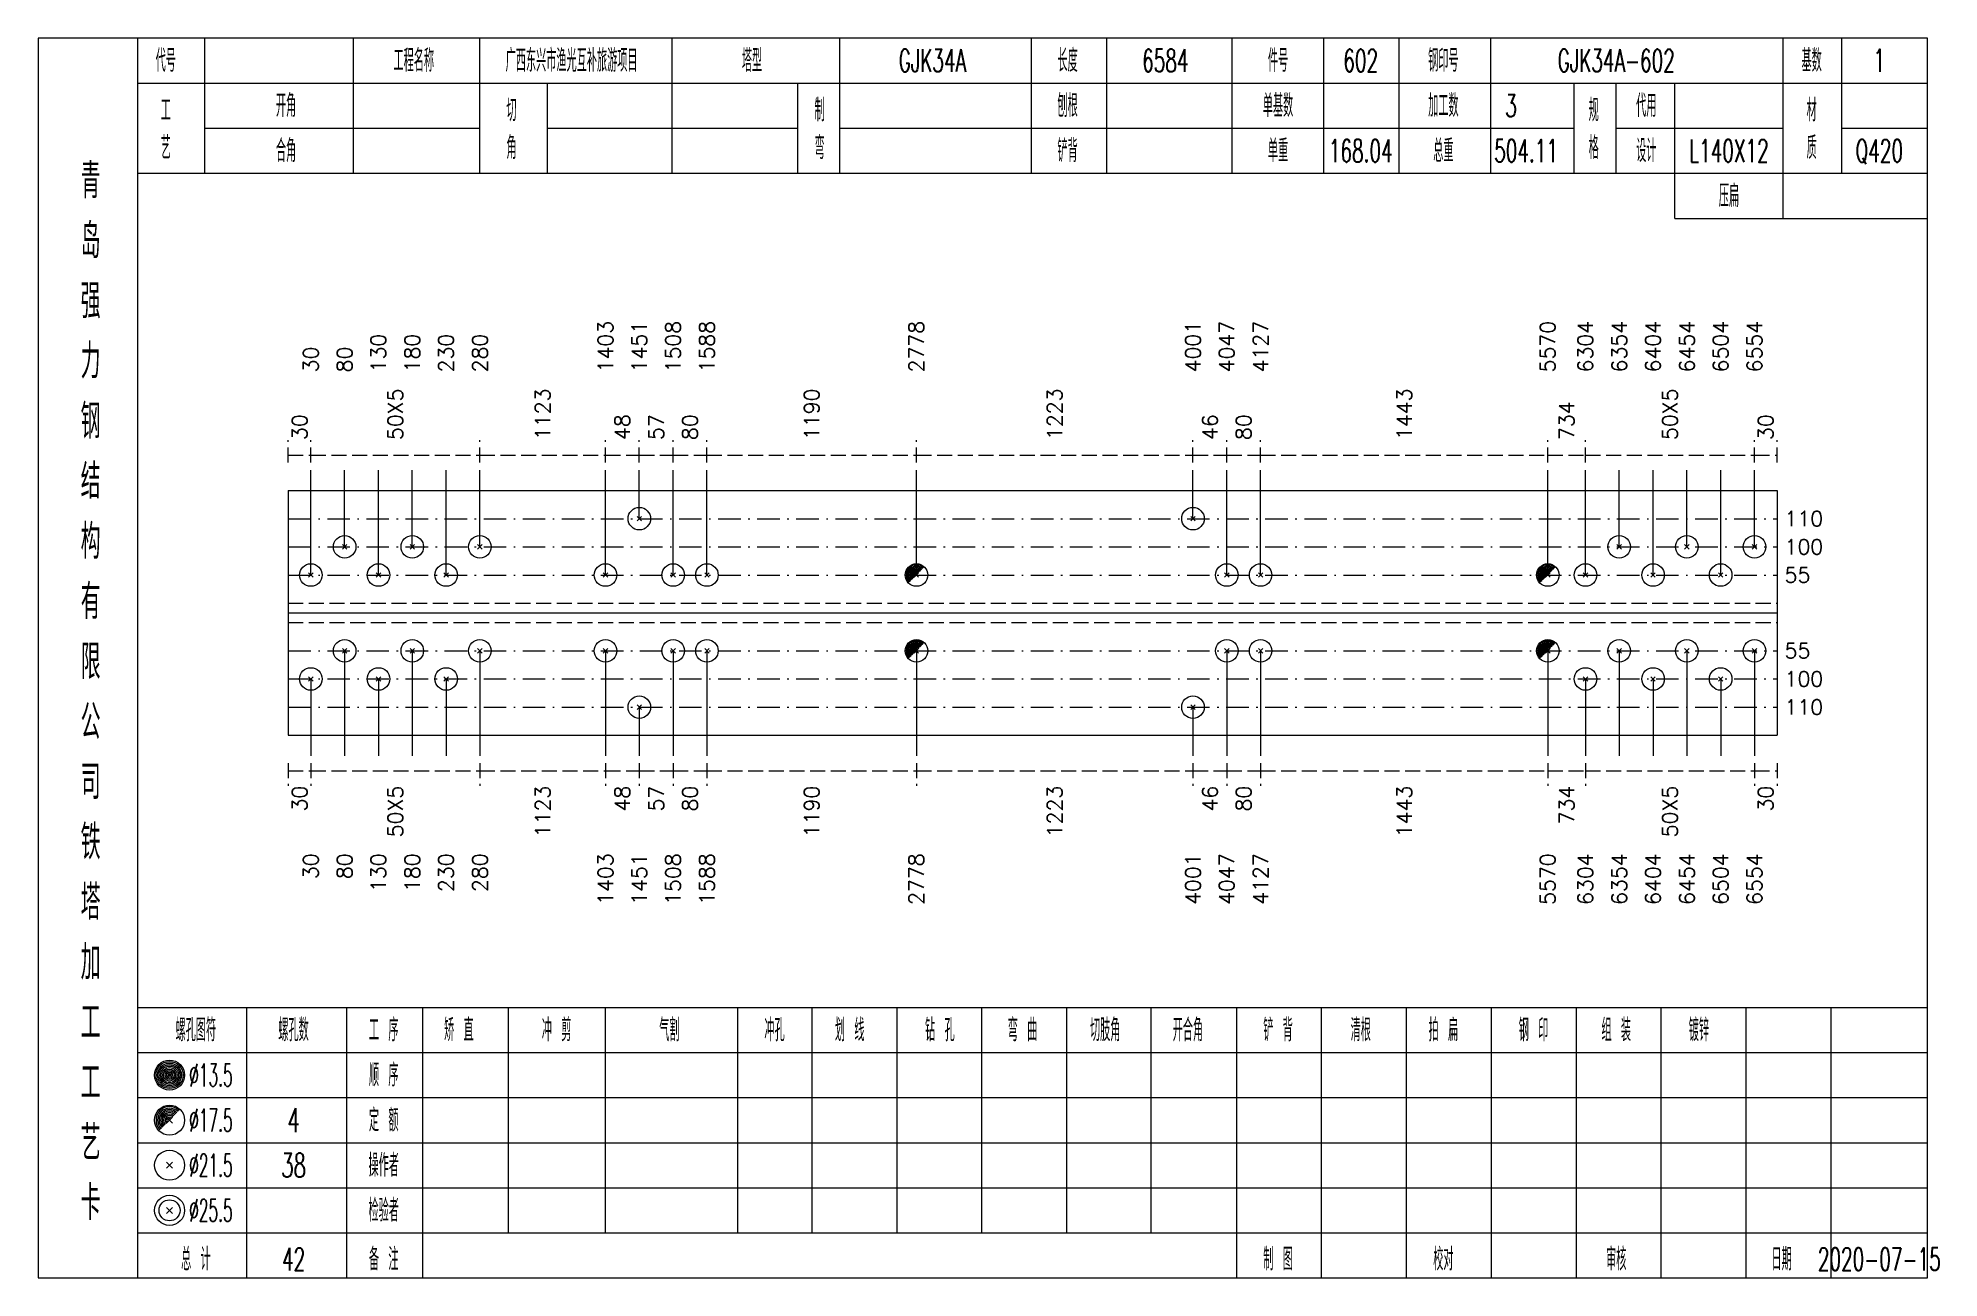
# Model space of a CAD drawing. Extents: x 0 to 2606, y -377 to 6479.
# Drawn here: x 0 to 252.9, y 3850 to 4015 of the extents above; entities that cross this region are included whole.
import ezdxf
from ezdxf.enums import TextEntityAlignment as Align

# ---------------------------------------------------------------- set-up
doc = ezdxf.new("R2010")
doc.units = 0
doc.header["$MEASUREMENT"] = 0
doc.linetypes.add('一点画线', pattern=[5.2, 3, -1, 0.2, -1])
doc.linetypes.add('虚线', pattern=[2.75, 2, -0.75])
doc.layers.get('0').update_dxf_attribs({"linetype": 'CONTINUOUS', "lineweight": 25})
doc.layers.add('1', color=7, linetype='CONTINUOUS', lineweight=25)
doc.layers.add('4', color=7, linetype='CONTINUOUS', lineweight=25)
doc.styles.get("Standard").update_dxf_attribs({"font": 'simplex.shx', "width": 0.7, "height": 3, "bigfont": 'gbhzfs.shx'})

msp = doc.modelspace()

# ---------------------------------------------------------------- texts
at = {"color": 7, "linetype": 'Continuous', "lineweight": 13}
for s, p in [('1403', (75.51, 3970.5)), ('1451', (80.01, 3970.5)), ('1508', (84.51, 3970.5)), ('1588', (89.01, 3970.5)), ('2778', (116.88, 3970.5)), ('4001', (153.68, 3970.5)), ('4047', (158.18, 3970.5)), ('4127', (162.68, 3970.5)), ('5570', (200.89, 3970.5)), ('6304', (205.9, 3970.5)), ('6354', (210.4, 3970.5)), ('6404', (214.9, 3970.5)), ('6454', (219.4, 3970.5)), ('6504', (223.9, 3970.5)), ('6554', (228.4, 3970.5)), ('130', (45.3, 3970.5)), ('180', (49.8, 3970.5)), ('230', (54.3, 3970.5)), ('280', (58.8, 3970.5)), ('30', (36.3, 3970.5)), ('80', (40.8, 3970.5))]:
    msp.add_text(s, height=2, rotation=90, dxfattribs=at).set_placement(p, align=Align.MIDDLE_LEFT)
at = {"color": 8, "linetype": 'Continuous', "lineweight": 9}
for s, p in [('50X5', (47.55, 3961.5)), ('1123', (67.16, 3961.5)), ('1190', (102.95, 3961.5)), ('1223', (135.28, 3961.5)), ('1443', (181.79, 3961.5)), ('734', (203.4, 3961.5)), ('50X5', (217.15, 3961.5)), ('30', (34.8, 3961.5)), ('48', (77.76, 3961.5)), ('57', (82.26, 3961.5)), ('80', (86.76, 3961.5)), ('46', (155.93, 3961.5)), ('80', (160.43, 3961.5)), ('30', (229.9, 3961.5))]:
    msp.add_text(s, height=2, rotation=90, dxfattribs=at).set_placement(p, align=Align.MIDDLE_LEFT)
at = {"color": 7, "linetype": 'Continuous', "lineweight": 13}
for s, p in [('110', (232.4, 3951.04)), ('100', (232.4, 3947.29)), ('55', (232.4, 3943.54)), ('55', (232.4, 3933.46)), ('100', (232.4, 3929.71)), ('110', (232.4, 3925.96))]:
    msp.add_text(s, height=2, dxfattribs=at).set_placement(p, align=Align.MIDDLE_LEFT)
at = {"color": 8, "linetype": 'Continuous', "lineweight": 9}
for s, p in [('30', (34.8, 3915.5)), ('50X5', (47.55, 3915.5)), ('1123', (67.16, 3915.5)), ('48', (77.76, 3915.5)), ('57', (82.26, 3915.5)), ('80', (86.76, 3915.5)), ('1190', (102.95, 3915.5)), ('1223', (135.28, 3915.5)), ('46', (155.93, 3915.5)), ('80', (160.43, 3915.5)), ('1443', (181.79, 3915.5)), ('734', (203.4, 3915.5)), ('50X5', (217.15, 3915.5)), ('30', (229.9, 3915.5))]:
    msp.add_text(s, height=2, rotation=90, dxfattribs=at).set_placement(p, align=Align.MIDDLE_RIGHT)
at = {"layer": '1', "color": 7, "linetype": 'Continuous', "lineweight": 13}
for s, p in [('30', (36.3, 3906.5)), ('80', (40.8, 3906.5)), ('130', (45.3, 3906.5)), ('180', (49.8, 3906.5)), ('230', (54.3, 3906.5)), ('280', (58.8, 3906.5)), ('1403', (75.51, 3906.5)), ('1451', (80.01, 3906.5)), ('1508', (84.51, 3906.5)), ('1588', (89.01, 3906.5)), ('2778', (116.88, 3906.5)), ('4001', (153.68, 3906.5)), ('4047', (158.18, 3906.5)), ('4127', (162.68, 3906.5)), ('5570', (200.89, 3906.5)), ('6304', (205.9, 3906.5)), ('6354', (210.4, 3906.5)), ('6404', (214.9, 3906.5)), ('6454', (219.4, 3906.5)), ('6504', (223.9, 3906.5)), ('6554', (228.4, 3906.5))]:
    msp.add_text(s, height=2, rotation=90, dxfattribs=at).set_placement(p, align=Align.MIDDLE_RIGHT)
at = {"layer": '4', "color": 1, "linetype": 'Continuous', "lineweight": 13}
for s, height, width, p in [('代号', 3, 0.6, (17, 4012)), ('工程名称', 3, 0.6, (50, 4012)), ('广西东兴市渔光互补旅游项目', 3, 0.6, (71, 4012)), ('塔型', 3, 0.6, (95, 4012)), ('GJK34A', 3, 0.6, (119, 4012)), ('长度', 3, 0.6, (137, 4012)), ('6584', 3, 0.6, (150, 4012)), ('件号', 3, 0.6, (165, 4012)), ('602', 3, 0.6, (176, 4012)), ('钢印号', 3, 0.6, (187, 4012)), ('GJK34A-602', 3, 0.6, (210, 4012)), ('基数', 3, 0.6, (236, 4012)), ('1', 3, 0.6, (245, 4012)), ('工', 3, 0.6, (17, 4005.4)), ('开角', 3, 0.6, (33, 4006)), ('切', 3, 0.6, (63, 4005.4)), ('制', 3, 0.6, (104, 4005.4)), ('刨根', 3, 0.6, (137, 4006)), ('单基数', 3, 0.6, (165, 4006)), ('加工数', 3, 0.6, (187, 4006)), ('3', 3, 0.6, (196, 4006)), ('规', 3, 0.6, (207, 4005.4)), ('代用', 3, 0.6, (214, 4006)), ('材', 3, 0.6, (236, 4005.4)), ('艺', 3, 0.6, (17, 4000.4)), ('合角', 3, 0.6, (33, 4000)), ('角', 3, 0.6, (63, 4000.4)), ('弯', 3, 0.6, (104, 4000.4)), ('铲背', 3, 0.6, (137, 4000)), ('单重', 3, 0.6, (165, 4000)), ('总重', 3, 0.6, (187, 4000)), ('格', 3, 0.6, (207, 4000.4)), ('设计', 3, 0.6, (214, 4000)), ('质', 3, 0.6, (236, 4000.4)), ('168.04', 3, 0.6, (176, 4000)), ('504.11', 3, 0.6, (198, 4000)), ('L140X12', 3, 0.6, (225, 4000)), ('Q420', 3, 0.6, (245, 4000)), ('青', 4.6, 0.8, (7, 3996)), ('压扁', 3, 0.6, (225, 3994)), ('岛', 4.6, 0.8, (7, 3988)), ('强', 4.6, 0.8, (7, 3980)), ('力', 4.6, 0.8, (7, 3972)), ('钢', 4.6, 0.8, (7, 3964)), ('结', 4.6, 0.8, (7, 3956)), ('构', 4.6, 0.8, (7, 3948)), ('有', 4.6, 0.8, (7, 3940)), ('限', 4.6, 0.8, (7, 3932)), ('公', 4.6, 0.8, (7, 3924)), ('司', 4.6, 0.8, (7, 3916)), ('铁', 4.6, 0.8, (7, 3908)), ('塔', 4.6, 0.8, (7, 3900)), ('加', 4.6, 0.8, (7, 3892)), ('工', 4.6, 0.8, (7, 3884)), ('螺孔图符', 3, 0.6, (21, 3883)), ('螺孔数', 3, 0.6, (34, 3883)), ('工 序', 3, 0.6, (46, 3883)), ('矫 直', 3, 0.6, (56, 3883)), ('冲 剪', 3, 0.6, (69, 3883)), ('气割', 3, 0.6, (84, 3883)), ('冲孔', 3, 0.6, (98, 3883)), ('划 线', 3, 0.6, (108, 3883)), ('钻 孔', 3, 0.6, (120, 3883)), ('弯 曲', 3, 0.6, (131, 3883)), ('切肢角', 3, 0.6, (142, 3883)), ('开合角', 3, 0.6, (153, 3883)), ('铲 背', 3, 0.6, (165, 3883)), ('清根', 3, 0.6, (176, 3883)), ('拍 扁', 3, 0.6, (187, 3883)), ('钢 印', 3, 0.6, (199, 3883)), ('组 装', 3, 0.6, (210, 3883)), ('镀锌', 3, 0.6, (221, 3883)), ('工', 4.6, 0.8, (7, 3876)), ('%%C13.5', 3, 0.5, (23, 3877)), ('顺 序', 3, 0.6, (46, 3877)), ('4', 3.2, 0.6, (34, 3871)), ('定 额', 3, 0.6, (46, 3871)), ('艺', 4.6, 0.8, (7, 3868)), ('%%C17.5', 3, 0.5, (23, 3871)), ('%%C21.5', 3, 0.5, (23, 3865)), ('38', 3.2, 0.6, (34, 3865)), ('操作者', 3, 0.6, (46, 3865)), ('卡', 4.6, 0.8, (7, 3860)), ('%%C25.5', 3, 0.5, (23, 3859)), ('检验者', 3, 0.6, (46, 3859)), ('总 计', 3, 0.6, (21, 3852.5)), ('42', 3, 0.6, (34, 3852.5)), ('备 注', 3, 0.6, (46, 3852.5)), ('制 图', 3, 0.6, (165, 3852.5)), ('校对', 3, 0.6, (187, 3852.5)), ('审核', 3, 0.6, (210, 3852.5)), ('日期', 3, 0.6, (232, 3852.5)), ('2020-07-15', 3, 0.6, (245, 3852.5))]:
    msp.add_text(s, height=height, dxfattribs=dict(at, width=width)).set_placement(p, align=Align.MIDDLE_CENTER)

# ---------------------------------------------------------------- linework, layer by layer
at = {"color": 8, "linetype": '虚线', "lineweight": 9}
for p, q in [((33.3, 3958.5), (33.3, 3961.5)), ((36.3, 3958.5), (36.3, 3961.5)), ((36.3, 3958.5), (36.3, 3961.5)), ((58.8, 3958.5), (58.8, 3961.5)), ((58.8, 3958.5), (58.8, 3961.5)), ((75.51, 3958.5), (75.51, 3961.5)), ((75.51, 3958.5), (75.51, 3961.5)), ((80.01, 3958.5), (80.01, 3961.5)), ((80.01, 3958.5), (80.01, 3961.5)), ((84.51, 3958.5), (84.51, 3961.5)), ((84.51, 3958.5), (84.51, 3961.5)), ((89.01, 3958.5), (89.01, 3961.5)), ((89.01, 3958.5), (89.01, 3961.5)), ((116.88, 3958.5), (116.88, 3961.5)), ((116.88, 3958.5), (116.88, 3961.5)), ((153.68, 3958.5), (153.68, 3961.5)), ((153.68, 3958.5), (153.68, 3961.5)), ((158.18, 3958.5), (158.18, 3961.5)), ((158.18, 3958.5), (158.18, 3961.5)), ((162.68, 3958.5), (162.68, 3961.5)), ((162.68, 3958.5), (162.68, 3961.5)), ((200.89, 3958.5), (200.89, 3961.5)), ((200.89, 3958.5), (200.89, 3961.5)), ((205.9, 3958.5), (205.9, 3961.5)), ((205.9, 3958.5), (205.9, 3961.5)), ((228.4, 3958.5), (228.4, 3961.5)), ((228.4, 3958.5), (228.4, 3961.5)), ((231.4, 3958.5), (231.4, 3961.5)), ((33.3, 3959.5), (36.3, 3959.5)), ((36.3, 3959.5), (58.8, 3959.5)), ((58.8, 3959.5), (75.51, 3959.5)), ((75.51, 3959.5), (80.01, 3959.5)), ((80.01, 3959.5), (84.51, 3959.5)), ((84.51, 3959.5), (89.01, 3959.5)), ((89.01, 3959.5), (116.88, 3959.5)), ((116.88, 3959.5), (153.68, 3959.5)), ((153.68, 3959.5), (158.18, 3959.5)), ((158.18, 3959.5), (162.68, 3959.5)), ((162.68, 3959.5), (200.89, 3959.5)), ((200.89, 3959.5), (205.9, 3959.5)), ((205.9, 3959.5), (228.4, 3959.5)), ((228.4, 3959.5), (231.4, 3959.5)), ((33.3, 3918.5), (33.3, 3915.5)), ((36.3, 3918.5), (36.3, 3915.5)), ((36.3, 3918.5), (36.3, 3915.5)), ((58.8, 3918.5), (58.8, 3915.5)), ((58.8, 3918.5), (58.8, 3915.5)), ((75.51, 3918.5), (75.51, 3915.5)), ((75.51, 3918.5), (75.51, 3915.5)), ((80.01, 3918.5), (80.01, 3915.5)), ((80.01, 3918.5), (80.01, 3915.5)), ((84.51, 3918.5), (84.51, 3915.5)), ((84.51, 3918.5), (84.51, 3915.5)), ((89.01, 3918.5), (89.01, 3915.5)), ((89.01, 3918.5), (89.01, 3915.5)), ((116.88, 3918.5), (116.88, 3915.5)), ((116.88, 3918.5), (116.88, 3915.5)), ((153.68, 3918.5), (153.68, 3915.5)), ((153.68, 3918.5), (153.68, 3915.5)), ((158.18, 3918.5), (158.18, 3915.5)), ((158.18, 3918.5), (158.18, 3915.5)), ((162.68, 3918.5), (162.68, 3915.5)), ((162.68, 3918.5), (162.68, 3915.5)), ((200.89, 3918.5), (200.89, 3915.5)), ((200.89, 3918.5), (200.89, 3915.5)), ((205.9, 3918.5), (205.9, 3915.5)), ((205.9, 3918.5), (205.9, 3915.5)), ((228.4, 3918.5), (228.4, 3915.5)), ((228.4, 3918.5), (228.4, 3915.5)), ((231.4, 3918.5), (231.4, 3915.5)), ((33.3, 3917.5), (36.3, 3917.5)), ((36.3, 3917.5), (58.8, 3917.5)), ((58.8, 3917.5), (75.51, 3917.5)), ((75.51, 3917.5), (80.01, 3917.5)), ((80.01, 3917.5), (84.51, 3917.5)), ((84.51, 3917.5), (89.01, 3917.5)), ((89.01, 3917.5), (116.88, 3917.5)), ((116.88, 3917.5), (153.68, 3917.5)), ((153.68, 3917.5), (158.18, 3917.5)), ((158.18, 3917.5), (162.68, 3917.5)), ((162.68, 3917.5), (200.89, 3917.5)), ((200.89, 3917.5), (205.9, 3917.5)), ((205.9, 3917.5), (228.4, 3917.5)), ((228.4, 3917.5), (231.4, 3917.5))]:
    msp.add_line(p, q, dxfattribs=at)
at = {"color": 7, "linetype": 'Continuous', "lineweight": 13}
for p, q in [((36.3, 3943.54), (36.3, 3957.5)), ((40.8, 3947.29), (40.8, 3957.5)), ((45.3, 3943.54), (45.3, 3957.5)), ((49.8, 3947.29), (49.8, 3957.5)), ((54.3, 3943.54), (54.3, 3957.5)), ((58.8, 3947.29), (58.8, 3957.5)), ((75.51, 3943.54), (75.51, 3957.5)), ((80.01, 3951.04), (80.01, 3957.5)), ((84.51, 3943.54), (84.51, 3957.5)), ((89.01, 3943.54), (89.01, 3957.5)), ((116.88, 3943.54), (116.88, 3957.5)), ((153.68, 3951.04), (153.68, 3957.5)), ((158.18, 3943.54), (158.18, 3957.5)), ((162.68, 3943.54), (162.68, 3957.5)), ((200.89, 3943.54), (200.89, 3957.5)), ((205.9, 3943.54), (205.9, 3957.5)), ((210.4, 3947.29), (210.4, 3957.5)), ((214.9, 3943.54), (214.9, 3957.5)), ((219.4, 3947.29), (219.4, 3957.5)), ((223.9, 3943.54), (223.9, 3957.5)), ((228.4, 3947.29), (228.4, 3957.5)), ((79.71, 3950.74), (80.31, 3951.34)), ((80.31, 3950.74), (79.71, 3951.34)), ((153.38, 3950.74), (153.98, 3951.34)), ((153.98, 3950.74), (153.38, 3951.34)), ((40.5, 3946.99), (41.1, 3947.59)), ((41.1, 3946.99), (40.5, 3947.59)), ((49.5, 3946.99), (50.1, 3947.59)), ((50.1, 3946.99), (49.5, 3947.59)), ((58.5, 3946.99), (59.1, 3947.59)), ((59.1, 3946.99), (58.5, 3947.59)), ((210.1, 3946.99), (210.7, 3947.59)), ((210.7, 3946.99), (210.1, 3947.59)), ((219.1, 3946.99), (219.7, 3947.59)), ((219.7, 3946.99), (219.1, 3947.59)), ((228.1, 3946.99), (228.7, 3947.59)), ((228.7, 3946.99), (228.1, 3947.59)), ((36, 3943.24), (36.6, 3943.84)), ((36.6, 3943.24), (36, 3943.84)), ((45, 3943.24), (45.6, 3943.84)), ((45.6, 3943.24), (45, 3943.84)), ((54, 3943.24), (54.6, 3943.84)), ((54.6, 3943.24), (54, 3943.84)), ((75.21, 3943.24), (75.81, 3943.84)), ((75.81, 3943.24), (75.21, 3943.84)), ((84.21, 3943.24), (84.81, 3943.84)), ((84.81, 3943.24), (84.21, 3943.84)), ((88.71, 3943.24), (89.31, 3943.84)), ((89.31, 3943.24), (88.71, 3943.84)), ((157.88, 3943.24), (158.48, 3943.84)), ((158.48, 3943.24), (157.88, 3943.84)), ((162.38, 3943.24), (162.98, 3943.84)), ((162.98, 3943.24), (162.38, 3943.84)), ((205.6, 3943.24), (206.2, 3943.84)), ((206.2, 3943.24), (205.6, 3943.84)), ((214.6, 3943.24), (215.2, 3943.84)), ((215.2, 3943.24), (214.6, 3943.84)), ((223.6, 3943.24), (224.2, 3943.84)), ((224.2, 3943.24), (223.6, 3943.84)), ((40.8, 3933.46), (40.8, 3919.5)), ((49.8, 3933.46), (49.8, 3919.5)), ((58.8, 3933.46), (58.8, 3919.5)), ((75.51, 3933.46), (75.51, 3919.5)), ((84.51, 3933.46), (84.51, 3919.5)), ((89.01, 3933.46), (89.01, 3919.5)), ((116.88, 3933.46), (116.88, 3919.5)), ((158.18, 3933.46), (158.18, 3919.5)), ((162.68, 3933.46), (162.68, 3919.5)), ((200.89, 3933.46), (200.89, 3919.5)), ((210.4, 3933.46), (210.4, 3919.5)), ((219.4, 3933.46), (219.4, 3919.5)), ((228.4, 3933.46), (228.4, 3919.5)), ((36.3, 3929.71), (36.3, 3919.5)), ((45.3, 3929.71), (45.3, 3919.5)), ((54.3, 3929.71), (54.3, 3919.5)), ((205.9, 3929.71), (205.9, 3919.5)), ((214.9, 3929.71), (214.9, 3919.5)), ((223.9, 3929.71), (223.9, 3919.5)), ((80.01, 3925.96), (80.01, 3919.5)), ((153.68, 3925.96), (153.68, 3919.5))]:
    msp.add_line(p, q, dxfattribs=at)
at = {"color": 7, "linetype": 'Continuous', "lineweight": 18}
for p, q in [((33.3, 3954.79), (33.3, 3922.21)), ((33.3, 3954.79), (231.4, 3954.79)), ((231.4, 3954.79), (231.4, 3922.21)), ((33.3, 3938.5), (231.4, 3938.5))]:
    msp.add_line(p, q, dxfattribs=at)
at = {"color": 3, "linetype": '一点画线', "lineweight": 13}
for p, q in [((33.3, 3951.04), (231.4, 3951.04)), ((33.3, 3947.29), (231.4, 3947.29)), ((33.3, 3943.54), (231.4, 3943.54)), ((33.3, 3933.46), (231.4, 3933.46)), ((33.3, 3929.71), (231.4, 3929.71)), ((33.3, 3925.96), (231.4, 3925.96))]:
    msp.add_line(p, q, dxfattribs=at)
at = {"color": 7, "linetype": 'Continuous', "lineweight": 0}
for p, q in [((116.58, 3943.24), (117.18, 3943.84)), ((116.58, 3943.84), (117.18, 3943.24)), ((200.59, 3943.24), (201.19, 3943.84)), ((200.59, 3943.84), (201.19, 3943.24))]:
    msp.add_line(p, q, dxfattribs=at)
at = {"color": 1, "linetype": '虚线', "lineweight": 18}
for p, q in [((33.3, 3939.79), (231.4, 3939.79)), ((33.3, 3937.21), (231.4, 3937.21))]:
    msp.add_line(p, q, dxfattribs=at)
at = {"color": 7, "linetype": 'Continuous', "lineweight": 13}
for centre in [(80.01, 3951.04), (153.68, 3951.04), (40.8, 3947.29), (49.8, 3947.29), (58.8, 3947.29), (210.4, 3947.29), (219.4, 3947.29), (228.4, 3947.29), (36.3, 3943.54), (45.3, 3943.54), (54.3, 3943.54), (75.51, 3943.54), (84.51, 3943.54), (89.01, 3943.54), (116.88, 3943.54), (158.18, 3943.54), (162.68, 3943.54), (200.89, 3943.54), (205.9, 3943.54), (214.9, 3943.54), (223.9, 3943.54)]:
    msp.add_circle(centre, 1.5, dxfattribs=at)
for centre, radius in [((116.88, 3943.54), 1.35), ((116.88, 3943.54), 1.2), ((116.88, 3943.54), 1.05), ((116.88, 3943.54), 0.9), ((116.88, 3943.54), 0.75), ((116.88, 3943.54), 0.6), ((116.88, 3943.54), 0.45), ((116.88, 3943.54), 0.3), ((116.88, 3943.54), 0.15), ((200.89, 3943.54), 1.35), ((200.89, 3943.54), 1.2), ((200.89, 3943.54), 1.05), ((200.89, 3943.54), 0.9), ((200.89, 3943.54), 0.75), ((200.89, 3943.54), 0.6), ((200.89, 3943.54), 0.45), ((200.89, 3943.54), 0.3), ((200.89, 3943.54), 0.15)]:
    msp.add_arc(centre, radius, 45, 225, dxfattribs=at)
at = {"layer": '1', "color": 7, "linetype": 'Continuous', "lineweight": 13}
for p, q in [((40.5, 3933.16), (41.1, 3933.76)), ((41.1, 3933.16), (40.5, 3933.76)), ((49.5, 3933.16), (50.1, 3933.76)), ((50.1, 3933.16), (49.5, 3933.76)), ((58.5, 3933.16), (59.1, 3933.76)), ((59.1, 3933.16), (58.5, 3933.76)), ((75.21, 3933.16), (75.81, 3933.76)), ((75.81, 3933.16), (75.21, 3933.76)), ((84.21, 3933.16), (84.81, 3933.76)), ((84.81, 3933.16), (84.21, 3933.76)), ((88.71, 3933.16), (89.31, 3933.76)), ((89.31, 3933.16), (88.71, 3933.76)), ((157.88, 3933.16), (158.48, 3933.76)), ((158.48, 3933.16), (157.88, 3933.76)), ((162.38, 3933.16), (162.98, 3933.76)), ((162.98, 3933.16), (162.38, 3933.76)), ((210.1, 3933.16), (210.7, 3933.76)), ((210.7, 3933.16), (210.1, 3933.76)), ((219.1, 3933.16), (219.7, 3933.76)), ((219.7, 3933.16), (219.1, 3933.76)), ((228.1, 3933.16), (228.7, 3933.76)), ((228.7, 3933.16), (228.1, 3933.76)), ((36, 3929.41), (36.6, 3930.01)), ((36.6, 3929.41), (36, 3930.01)), ((45, 3929.41), (45.6, 3930.01)), ((45.6, 3929.41), (45, 3930.01)), ((54, 3929.41), (54.6, 3930.01)), ((54.6, 3929.41), (54, 3930.01)), ((205.6, 3929.41), (206.2, 3930.01)), ((206.2, 3929.41), (205.6, 3930.01)), ((214.6, 3929.41), (215.2, 3930.01)), ((215.2, 3929.41), (214.6, 3930.01)), ((223.6, 3929.41), (224.2, 3930.01)), ((224.2, 3929.41), (223.6, 3930.01)), ((79.71, 3925.66), (80.31, 3926.26)), ((80.31, 3925.66), (79.71, 3926.26)), ((153.38, 3925.66), (153.98, 3926.26)), ((153.98, 3925.66), (153.38, 3926.26))]:
    msp.add_line(p, q, dxfattribs=at)
at = {"layer": '1', "color": 7, "linetype": 'Continuous', "lineweight": 0}
for p, q in [((116.58, 3933.16), (117.18, 3933.76)), ((116.58, 3933.76), (117.18, 3933.16)), ((200.59, 3933.16), (201.19, 3933.76)), ((200.59, 3933.76), (201.19, 3933.16))]:
    msp.add_line(p, q, dxfattribs=at)
at = {"layer": '1', "color": 7, "linetype": 'Continuous', "lineweight": 18}
msp.add_line((33.3, 3922.21), (231.4, 3922.21), dxfattribs=at)
at = {"layer": '1', "color": 7, "linetype": 'Continuous', "lineweight": 13}
for centre in [(40.8, 3933.46), (49.8, 3933.46), (58.8, 3933.46), (75.51, 3933.46), (84.51, 3933.46), (89.01, 3933.46), (116.88, 3933.46), (158.18, 3933.46), (162.68, 3933.46), (200.89, 3933.46), (210.4, 3933.46), (219.4, 3933.46), (228.4, 3933.46), (36.3, 3929.71), (45.3, 3929.71), (54.3, 3929.71), (205.9, 3929.71), (214.9, 3929.71), (223.9, 3929.71), (80.01, 3925.96), (153.68, 3925.96)]:
    msp.add_circle(centre, 1.5, dxfattribs=at)
for centre, radius in [((116.88, 3933.46), 1.35), ((116.88, 3933.46), 1.2), ((116.88, 3933.46), 1.05), ((116.88, 3933.46), 0.9), ((116.88, 3933.46), 0.75), ((116.88, 3933.46), 0.6), ((116.88, 3933.46), 0.45), ((116.88, 3933.46), 0.3), ((116.88, 3933.46), 0.15), ((200.89, 3933.46), 1.35), ((200.89, 3933.46), 1.2), ((200.89, 3933.46), 1.05), ((200.89, 3933.46), 0.9), ((200.89, 3933.46), 0.75), ((200.89, 3933.46), 0.6), ((200.89, 3933.46), 0.45), ((200.89, 3933.46), 0.3), ((200.89, 3933.46), 0.15)]:
    msp.add_arc(centre, radius, 45, 225, dxfattribs=at)
at = {"layer": '4', "color": 1, "linetype": 'Continuous', "lineweight": 18}
for p, q in [((13.3, 3850), (13.3, 4015)), ((22.2, 3997), (22.2, 4015)), ((42, 3997), (42, 4015)), ((58.8, 3997), (58.8, 4015)), ((84.4, 3997), (84.4, 4015)), ((106.7, 3997), (106.7, 4015)), ((132.2, 3997), (132.2, 4015)), ((142.2, 3997), (142.2, 4015)), ((158.9, 3997), (158.9, 4015)), ((171.1, 3997), (171.1, 4015)), ((181.1, 3997), (181.1, 4015)), ((193.3, 3997), (193.3, 4015)), ((232.2, 3991), (232.2, 4015)), ((240, 3997), (240, 4015)), ((13.3, 4009), (251.4, 4009)), ((67.8, 3997), (67.8, 4009)), ((101.1, 3997), (101.1, 4009)), ((204.4, 3997), (204.4, 4009)), ((210, 3997), (210, 4009)), ((217.8, 3991), (217.8, 4009)), ((22.2, 4003), (58.8, 4003)), ((67.8, 4003), (101.1, 4003)), ((106.7, 4003), (204.4, 4003)), ((210, 4003), (232.2, 4003)), ((240, 4003), (251.4, 4003)), ((13.3, 3997), (251.4, 3997)), ((217.8, 3991), (251.4, 3991)), ((13.3, 3886), (251.4, 3886)), ((27.8, 3850), (27.8, 3886)), ((41.1, 3850), (41.1, 3886)), ((51.2, 3850), (51.2, 3886)), ((62.6, 3856), (62.6, 3886)), ((75.5, 3856), (75.5, 3886)), ((93.1, 3856), (93.1, 3886)), ((103, 3856), (103, 3886)), ((114.3, 3856), (114.3, 3886)), ((125.6, 3856), (125.6, 3886)), ((136.9, 3856), (136.9, 3886)), ((148.1, 3856), (148.1, 3886)), ((159.5, 3856), (159.5, 3886)), ((170.8, 3856), (170.8, 3886)), ((182.1, 3856), (182.1, 3886)), ((193.4, 3856), (193.4, 3886)), ((204.7, 3856), (204.7, 3886)), ((216, 3856), (216, 3886)), ((227.3, 3856), (227.3, 3886)), ((238.6, 3856), (238.6, 3886)), ((13.3, 3880), (251.4, 3880)), ((13.3, 3874), (251.4, 3874)), ((13.3, 3868), (251.4, 3868)), ((13.3, 3862), (251.4, 3862)), ((13.3, 3856), (251.4, 3856)), ((159.5, 3850), (159.5, 3856)), ((170.8, 3850), (170.8, 3856)), ((182.1, 3850), (182.1, 3856)), ((193.4, 3850), (193.4, 3856)), ((204.7, 3850), (204.7, 3856)), ((216, 3850), (216, 3856)), ((227.3, 3850), (227.3, 3856)), ((238.6, 3850), (238.6, 3856))]:
    msp.add_line(p, q, dxfattribs=at)
at = {"layer": '4', "color": 7, "linetype": 'Continuous', "lineweight": 13}
for p, q in [((17.3, 3876.8), (17.7, 3877.2)), ((17.7, 3876.8), (17.3, 3877.2)), ((17.1, 3864.6), (17.9, 3865.4)), ((17.9, 3864.6), (17.1, 3865.4)), ((17.1, 3858.6), (17.9, 3859.4)), ((17.9, 3858.6), (17.1, 3859.4))]:
    msp.add_line(p, q, dxfattribs=at)
at = {"layer": '4', "color": 7, "linetype": 'Continuous', "lineweight": 0}
for p, q in [((17.1, 3870.6), (17.9, 3871.4)), ((17.1, 3871.4), (17.9, 3870.6))]:
    msp.add_line(p, q, dxfattribs=at)
at = {"layer": '4', "color": 1, "linetype": 'Continuous', "lineweight": 18}
msp.add_lwpolyline([(0, 4015), (0, 3850), (251.4, 3850), (251.4, 4015)], close=True, dxfattribs=at)
at = {"layer": '4', "color": 7, "linetype": 'Continuous', "lineweight": 13}
for centre, radius in [((17.5, 3877), 2), ((17.5, 3877), 1.8), ((17.5, 3877), 1.6), ((17.5, 3877), 1.4), ((17.5, 3877), 1.2), ((17.5, 3877), 1), ((17.5, 3877), 0.8), ((17.5, 3877), 0.6), ((17.5, 3877), 0.4), ((17.5, 3877), 0.2), ((17.5, 3871), 2), ((17.5, 3865), 2), ((17.5, 3859), 2), ((17.5, 3859), 1.4)]:
    msp.add_circle(centre, radius, dxfattribs=at)
for radius in [1.8, 1.6, 1.4, 1.2, 1, 0.8, 0.6, 0.4, 0.2]:
    msp.add_arc((17.5, 3871), radius, 45, 225, dxfattribs=at)

msp.set_redraw_order([(e.dxf.handle, doc.entitydb.next_handle()) for e in msp.query("TEXT MTEXT ATTDEF DIMENSION ARC_DIMENSION")])  # texts and dimensions are drawn at this point

doc.saveas('drawing.dxf')
